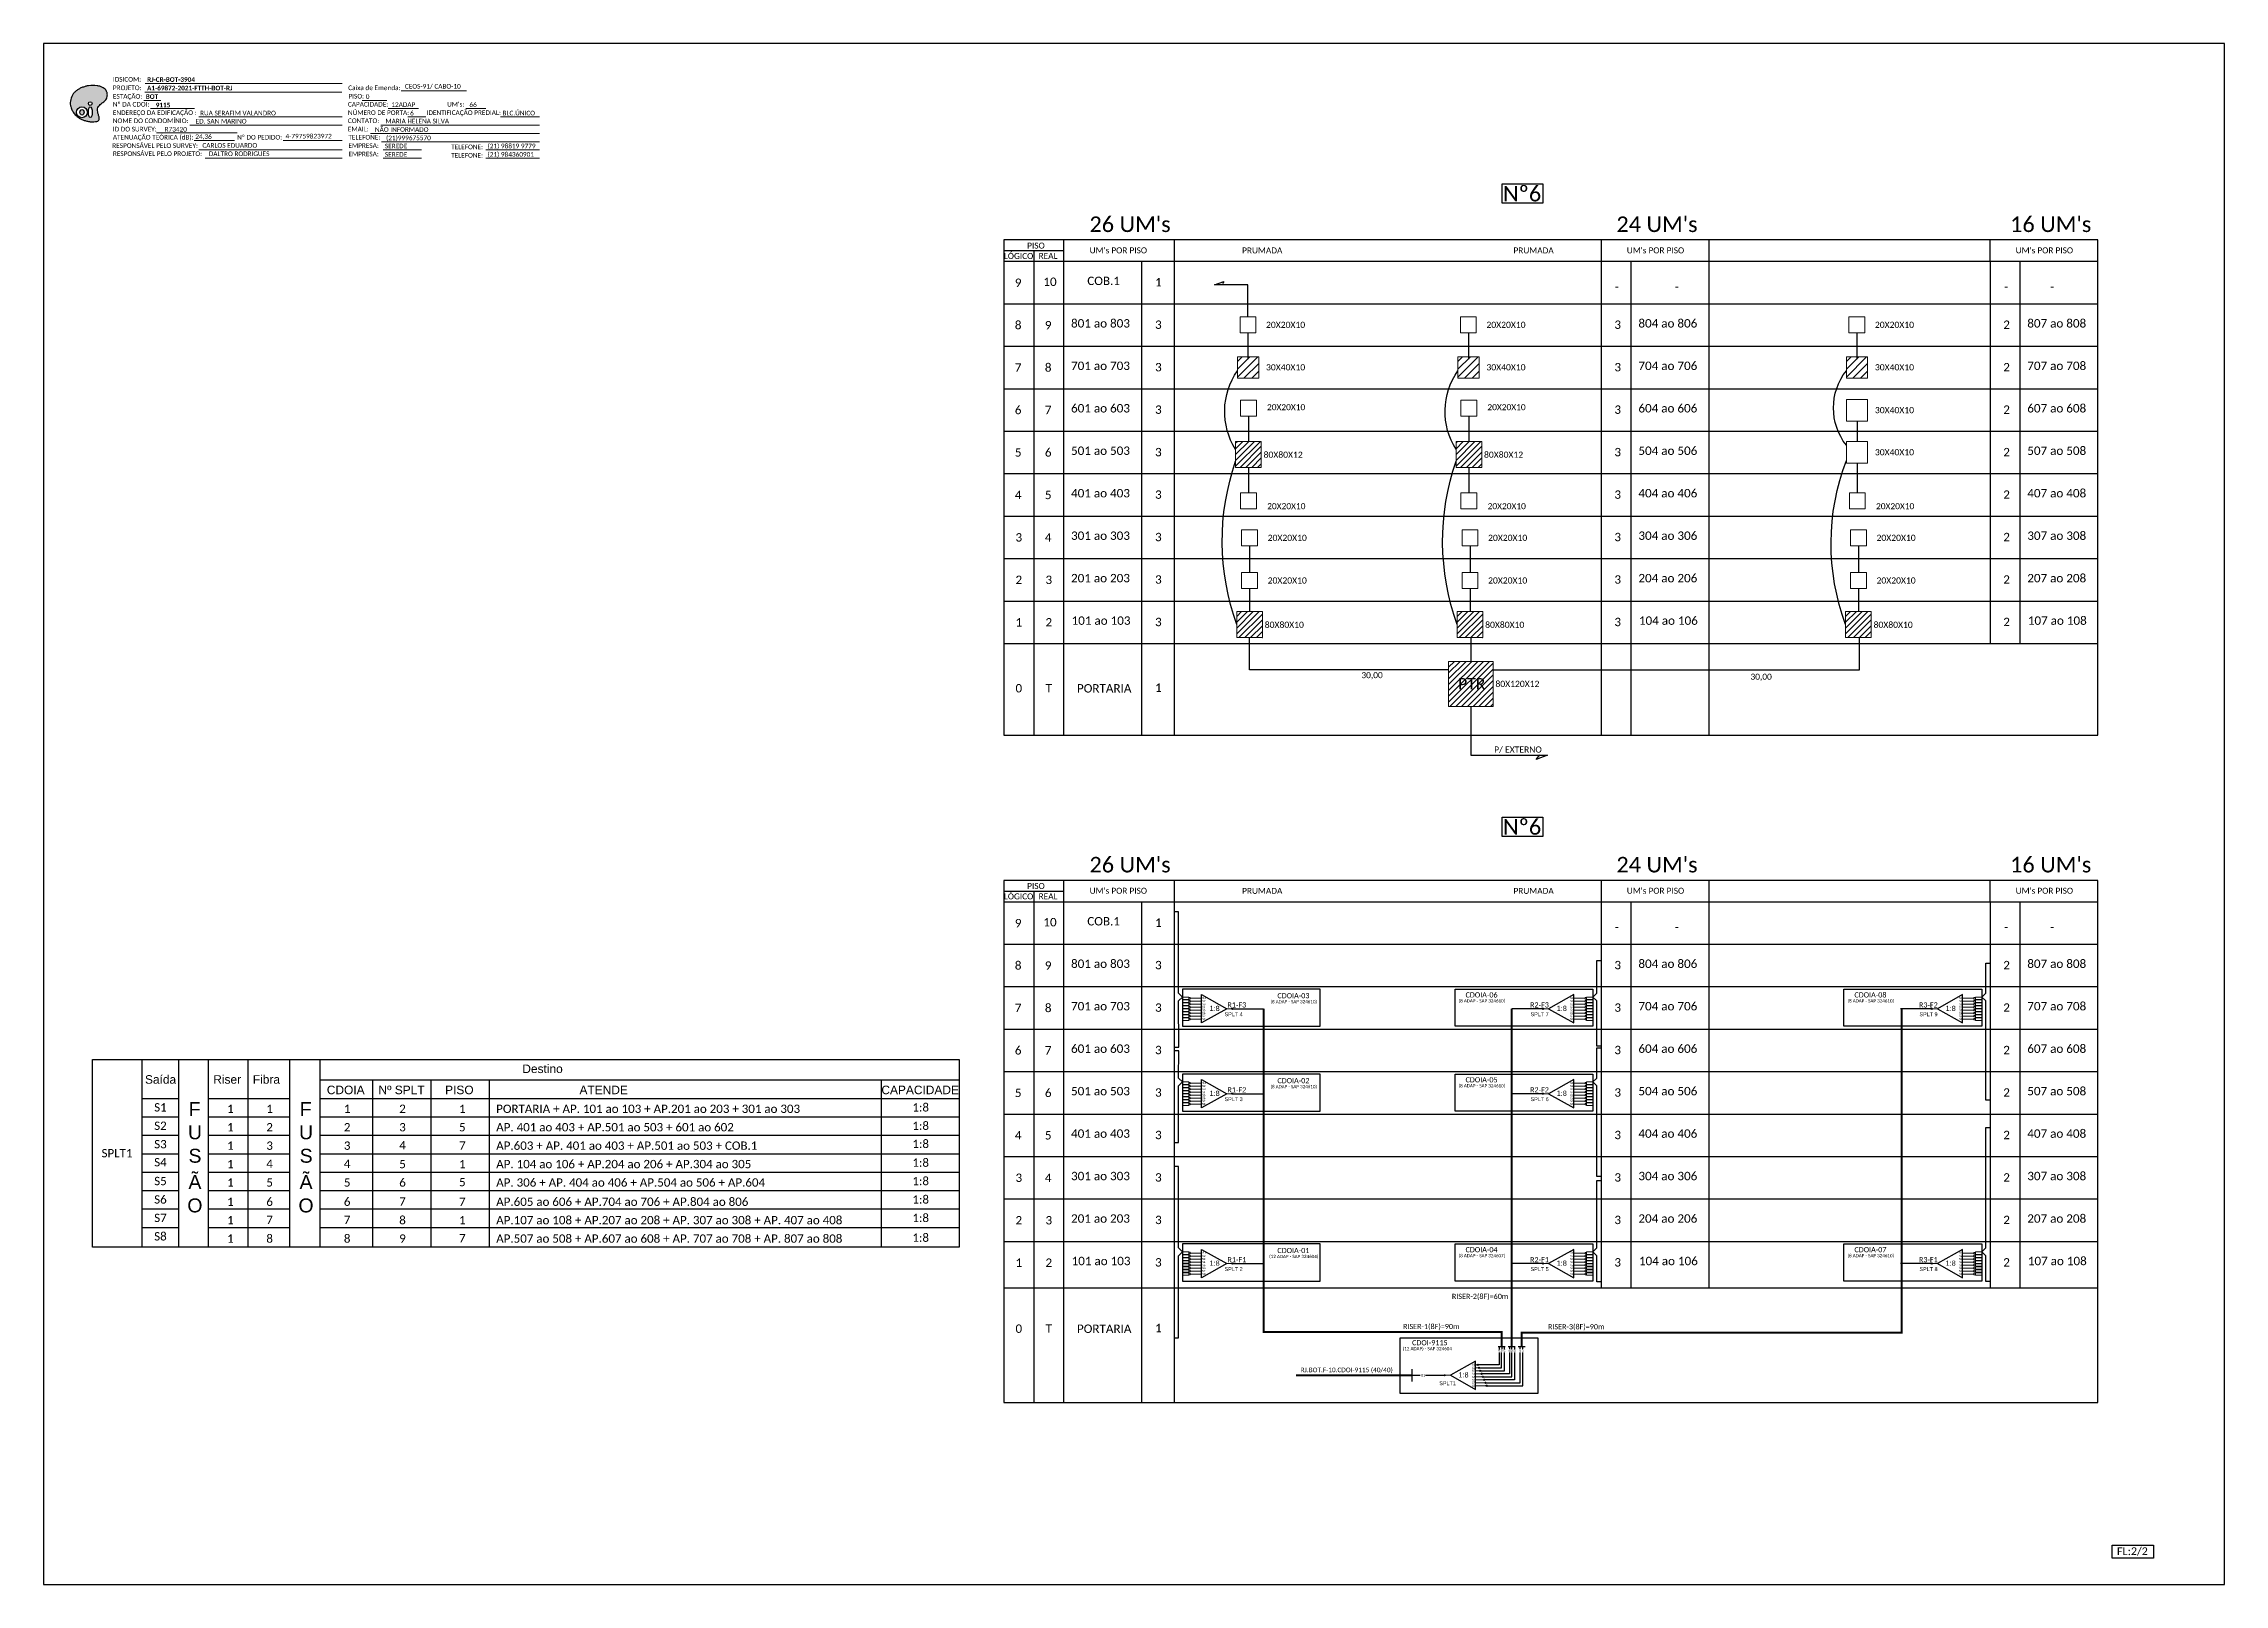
# Model space of a CAD drawing. Header units: metres. Extents: x -1286 to 457, y -500 to 94.
# Drawn here: x -384 to 457, y -500 to 94 of the extents above; entities that cross this region are included whole.
import ezdxf
from ezdxf.enums import TextEntityAlignment as Align

# ---------------------------------------------------------------- set-up
doc = ezdxf.new("R2010")
doc.units = ezdxf.units.M
doc.styles.add('ARIAL', font='arial.ttf')
doc.styles.add('WMF-Calibri0', font='calibri.ttf')
doc.styles.add('WMF-Calibri1', font='calibrib.ttf')

# ---------------------------------------------------------------- blocks, each defined once
blk = doc.blocks.new('SPLT_1-8_DIV_DIR')
h = blk.add_hatch(color=3)
h.dxf.hatch_style = 1
edge = h.paths.add_edge_path()
edge.add_arc((12.77, 4.04), 0.242, 0, 360)
h = blk.add_hatch(color=3)
h.dxf.hatch_style = 1
edge = h.paths.add_edge_path()
edge.add_arc((13.27, 2.88), 0.242, 0, 360)
h = blk.add_hatch(color=3)
h.dxf.hatch_style = 1
edge = h.paths.add_edge_path()
edge.add_arc((13.77, 1.73), 0.242, 0, 360)
h = blk.add_hatch(color=3)
h.dxf.hatch_style = 1
edge = h.paths.add_edge_path()
edge.add_arc((14.27, 0.58), 0.242, 0, 360)
h = blk.add_hatch(color=3)
h.dxf.hatch_style = 1
edge = h.paths.add_edge_path()
edge.add_arc((14.77, -0.58), 0.242, 0, 360)
h = blk.add_hatch(color=3)
h.dxf.hatch_style = 1
edge = h.paths.add_edge_path()
edge.add_arc((15.27, -1.73), 0.242, 0, 360)
h = blk.add_hatch(color=3)
h.dxf.hatch_style = 1
edge = h.paths.add_edge_path()
edge.add_arc((15.77, -2.88), 0.242, 0, 360)
h = blk.add_hatch(color=3)
h.dxf.hatch_style = 1
edge = h.paths.add_edge_path()
edge.add_arc((16.27, -4.04), 0.242, 0, 360)
at = {"color": 1, "lineweight": 0}
blk.add_lwpolyline([(2.22, 0), (0, 0)], dxfattribs=at)
at = {"color": 1}
blk.add_lwpolyline([(11.89, 5.45), (2.22, 0), (11.89, -5.45), (11.89, 5.45)], dxfattribs=at)
at = {"color": 7, "lineweight": 0}
for points in [[(12.77, 4.04), (11.89, 4.04)], [(11.89, 2.88), (13.27, 2.88)], [(11.89, 1.73), (13.77, 1.73)], [(11.89, 0.58), (14.27, 0.58)], [(11.89, -0.58), (14.77, -0.58)], [(11.89, -1.73), (15.27, -1.73)], [(11.89, -2.88), (15.77, -2.88)], [(11.89, -4.04), (16.27, -4.04)]]:
    blk.add_lwpolyline(points, dxfattribs=at)
at = {"color": 3}
for centre in [(12.77, 4.04), (13.27, 2.88), (13.77, 1.73), (14.27, 0.58), (14.77, -0.58), (15.27, -1.73), (15.77, -2.88), (16.27, -4.04)]:
    blk.add_circle(centre, 0.242, dxfattribs=at)
at = {"color": 1, "style": 'ARIAL'}
for s, height, p in [('1:8', 2, (5.35, -0.85)), ('S1', 0.75, (10.52, 3.77)), ('S2', 0.75, (10.52, 2.58)), ('S3', 0.75, (10.52, 1.37)), ('S4', 0.75, (10.52, 0.19)), ('S5', 0.75, (10.52, -1.02)), ('S6', 0.75, (10.52, -2.14)), ('S7', 0.75, (10.52, -3.24)), ('S8', 0.75, (10.52, -4.36))]:
    blk.add_text(s, height=height, dxfattribs=at).set_placement(p)
blk = doc.blocks.new('SPLT_1-8_SC-APC_ESQ')
at = {"color": 3, "lineweight": 0}
for points in [[(2.41, -3.02), (0, -3.02)], [(2.41, -4), (0, -4)], [(2.41, -4.17), (0, -4.17)], [(2.41, -5.16), (0, -5.16)], [(2.41, -5.32), (0, -5.32)], [(2.41, -6.31), (0, -6.31)], [(2.41, -6.48), (0, -6.48)], [(2.41, -7.46), (0, -7.46)], [(2.41, -7.63), (0, -7.63)], [(2.41, -3.02), (2.41, -4)], [(2.41, -4.17), (2.41, -5.16)], [(2.41, -5.32), (2.41, -6.31)], [(2.41, -6.48), (2.41, -7.46)], [(2.41, -7.63), (2.41, -8.62)], [(2.99, -3.51), (7.37, -3.51)], [(7.37, -4.66), (2.99, -4.66)], [(7.37, -5.82), (2.99, -5.82)], [(7.37, -6.97), (2.99, -6.97)], [(7.37, -8.12), (2.99, -8.12)], [(2.41, -8.62), (0, -8.62)], [(2.41, -8.78), (0, -8.78)], [(2.41, -9.77), (0, -9.77)], [(2.41, -9.94), (0, -9.94)], [(2.41, -10.92), (0, -10.92)], [(2.41, -11.09), (0, -11.09)], [(2.41, -12.08), (0, -12.08)], [(2.41, -8.78), (2.41, -9.77)], [(2.41, -9.94), (2.41, -10.92)], [(2.41, -11.09), (2.41, -12.08)], [(7.37, -9.28), (2.99, -9.28)], [(7.37, -10.43), (2.99, -10.43)], [(7.37, -11.58), (2.99, -11.58)]]:
    blk.add_lwpolyline(points, dxfattribs=at)
for points in [[(2.99, -3.22), (2.41, -3.22), (2.41, -3.8), (2.99, -3.8)], [(2.99, -4.38), (2.41, -4.38), (2.41, -4.95), (2.99, -4.95)], [(2.99, -5.53), (2.41, -5.53), (2.41, -6.1), (2.99, -6.1)], [(2.99, -6.68), (2.41, -6.68), (2.41, -7.26), (2.99, -7.26)], [(2.99, -7.84), (2.41, -7.84), (2.41, -8.41), (2.99, -8.41)], [(2.99, -8.99), (2.41, -8.99), (2.41, -9.56), (2.99, -9.56)], [(2.99, -10.14), (2.41, -10.14), (2.41, -10.72), (2.99, -10.72)], [(2.99, -11.3), (2.41, -11.3), (2.41, -11.87), (2.99, -11.87)]]:
    blk.add_lwpolyline(points, close=True, dxfattribs=at)
at = {"color": 1}
blk.add_lwpolyline([(7.37, -2.1), (17.04, -7.55), (7.37, -13), (7.37, -2.1)], dxfattribs=at)
at = {"color": 1, "lineweight": 0}
blk.add_lwpolyline([(17.04, -7.55), (19.26, -7.55)], dxfattribs=at)
at = {"color": 1, "style": 'ARIAL'}
for s, height, p in [('S5', 0.75, (7.55, -8.57)), ('S3', 0.75, (7.55, -6.18)), ('S4', 0.75, (7.55, -7.36)), ('S2', 0.75, (7.56, -4.97)), ('S1', 0.75, (7.7, -3.78)), ('1:8', 2, (10.45, -8.4)), ('S6', 0.75, (7.55, -9.69)), ('S7', 0.75, (7.55, -10.78)), ('S8', 0.75, (7.55, -11.9))]:
    blk.add_text(s, height=height, dxfattribs=at).set_placement(p)
blk = doc.blocks.new('OI')
h = blk.add_hatch(color=40)
edge = h.paths.add_edge_path()
edge.add_spline(control_points=[(4.35, -0.67), (3.92, -0.99), (3.26, -1.5), (2.81, -2.59), (2.9, -3.5), (3.06, -4.27), (3.31, -4.85), (3.37, -5.39), (3.4, -5.88), (3.2, -6.4), (2.54, -6.61), (1.65, -6.63), (0.55, -6.67), (-0.56, -6.42), (-1.61, -6.14), (-2.77, -5.61), (-3.92, -4.77), (-4.89, -3.7), (-5.34, -2.65), (-5.6, -1.94), (-5.85, -0.96), (-5.71, 0.47), (-5.1, 2.02), (-4.14, 3.02), (-3.3, 3.61), (-2.37, 4.16), (-1.36, 4.44), (-0.56, 4.7), (0.79, 4.85), (2.24, 4.97), (3.79, 4.57), (4.67, 4.21), (5.44, 3.65), (5.76, 2.99), (6.03, 2.21), (6.01, 1.46), (5.72, 0.64), (5.31, 0.08), (4.88, -0.38), (4.51, -0.55), (4.35, -0.67)], knot_values=[0, 0, 0, 0, 1.60434, 2.417191, 3.427595, 4.282808, 4.776746, 5.304182, 5.888771, 6.258406, 6.858137, 7.79129, 8.986195, 10.124242, 11.187857, 12.242908, 13.953784, 15.414161, 16.515391, 17.349188, 17.675853, 19.552021, 21.515531, 22.568638, 23.63245, 24.621084, 25.782718, 26.745347, 27.142653, 29.870543, 31.004649, 31.921532, 32.709589, 33.801391, 34.042471, 35.192333, 35.971461, 36.628871, 37.254359, 37.836911, 37.836911, 37.836911, 37.836911], degree=3, periodic=0)
h.paths.add_polyline_path([(1.13, -0.87, -1), (-0.04, -0.87, -1)], flags=16)
edge = h.paths.add_edge_path(flags=16)
edge.add_ellipse((0.56, -3.59), major_axis=(-0.02, 1.71), ratio=0.361305, start_angle=0, end_angle=360)
h.paths.add_polyline_path([(-0.36, -3.62, -1), (-3.8, -3.62, -1)], flags=16)
edge = h.paths.add_edge_path(flags=0)
edge.add_ellipse((-2.08, -3.62), major_axis=(0, 0.885), ratio=0.758294, start_angle=0, end_angle=360)
at = {"color": 40}
for centre, radius in [((-2.08, -3.62), 1.72), ((0.54, -0.87), 0.587)]:
    blk.add_circle(centre, radius, dxfattribs=at)
blk.add_ellipse((-2.08, -3.62), major_axis=(0, 0.885), ratio=0.758294, start_param=-3.141592653589792, end_param=3.141592653589792, dxfattribs=at)
blk.add_ellipse((0.56, -3.59), major_axis=(-0.02, 1.71), ratio=0.361305, dxfattribs=at)
at = {"color": 40, "start_tangent": (-0.800898, -0.598801), "end_tangent": (-0.800898, -0.598801)}
blk.add_spline([(4.35, -0.67), (3.2, -1.78), (2.9, -2.54), (2.92, -3.55), (3.12, -4.38), (3.28, -4.85), (3.37, -5.37), (3.35, -5.95), (3.2, -6.29), (2.66, -6.55), (1.73, -6.63), (0.54, -6.62), (-0.58, -6.41), (-1.6, -6.11), (-2.56, -5.67), (-3.95, -4.67), (-4.89, -3.56), (-5.37, -2.56), (-5.64, -1.78), (-5.72, -1.46), (-5.63, 0.42), (-4.84, 2.22), (-4.13, 2.99), (-3.27, 3.62), (-2.4, 4.09), (-1.3, 4.47), (-0.37, 4.72), (0.02, 4.77), (2.75, 4.8), (3.85, 4.53), (4.69, 4.16), (5.31, 3.68), (5.85, 2.73), (5.93, 2.5), (5.94, 1.35), (5.67, 0.62), (5.29, 0.08), (4.84, -0.36), (4.35, -0.67)], degree=3, dxfattribs=at)

msp = doc.modelspace()

# ---------------------------------------------------------------- hatches: boundary and pattern name
h = msp.add_hatch()
h.set_pattern_fill('ANSI31', color=1, scale=12.675488, style=0)
h.set_pattern_definition([(45, (-617.468, -648.0791), (-1.1203655, 1.1203655), [])])
h.paths.add_polyline_path([(157.79, -161.39), (174.99, -161.39), (174.99, -143.95), (157.79, -143.95)])
h.paths.add_polyline_path([(160.33, -155.87), (173.11, -155.87), (173.11, -149.34), (160.33, -149.34)], flags=24)
h = msp.add_hatch(color=3)
h.dxf.hatch_style = 1
edge = h.paths.add_edge_path()
edge.add_arc((74.4, -277.89), 0.242, 0, 360)
h = msp.add_hatch(color=3)
h.dxf.hatch_style = 1
edge = h.paths.add_edge_path()
edge.add_arc((194.13, -277.89), 0.242, 0, 360)
h = msp.add_hatch(color=3)
h.dxf.hatch_style = 1
edge = h.paths.add_edge_path()
edge.add_arc((344.1, -277.89), 0.242, 0, 360)
h = msp.add_hatch(color=3)
h.dxf.hatch_style = 1
edge = h.paths.add_edge_path()
edge.add_arc((74.4, -310.63), 0.242, 0, 360)
h = msp.add_hatch(color=3)
h.dxf.hatch_style = 1
edge = h.paths.add_edge_path()
edge.add_arc((194.13, -310.63), 0.242, 0, 360)
h = msp.add_hatch(color=3)
h.dxf.hatch_style = 1
edge = h.paths.add_edge_path()
edge.add_arc((74.4, -376.12), 0.242, 0, 360)
h = msp.add_hatch(color=3)
h.dxf.hatch_style = 1
edge = h.paths.add_edge_path()
edge.add_arc((194.13, -376.12), 0.242, 0, 360)
h = msp.add_hatch(color=3)
h.dxf.hatch_style = 1
edge = h.paths.add_edge_path()
edge.add_arc((344.1, -376.12), 0.242, 0, 360)
h = msp.add_hatch(color=3)
h.dxf.hatch_style = 1
edge = h.paths.add_edge_path()
edge.add_arc((156.24, -419.19), 0.205, 0, 360)

# ---------------------------------------------------------------- linework, layer by layer
for p, q in [((-13.77, 10.27), (-13.77, -172.38)), ((39.47, -172.38), (39.47, 10.27)), ((258.19, -172.38), (258.19, 10.27)), ((408.17, -172.38), (408.17, 10.27)), ((-13.77, -172.38), (310.78, -172.38)), ((310.78, -172.38), (408.17, -172.38)), ((-13.77, -236.61), (-13.77, -429.67)), ((39.47, -429.67), (39.47, -236.61)), ((258.19, -385.47), (258.19, -236.61)), ((408.17, -429.67), (408.17, -236.61)), ((-365.24, -297.45), (-31, -297.45)), ((-365.24, -369.79), (-365.24, -297.45)), ((-346.15, -297.45), (-346.15, -369.79)), ((-332.05, -297.45), (-332.05, -369.79)), ((-320.46, -369.79), (-320.46, -297.45)), ((-305.33, -297.45), (-305.33, -369.79)), ((-289.19, -297.45), (-289.19, -369.79)), ((-277.59, -297.45), (-277.59, -369.79)), ((-31, -297.45), (-31, -369.79)), ((-277.59, -305.35), (-31, -305.35)), ((-257.18, -305.35), (-257.18, -369.79)), ((-234.68, -305.35), (-234.68, -369.79)), ((-212.22, -305.35), (-212.22, -369.79)), ((-61.06, -305.35), (-61.06, -369.79)), ((-346.15, -312.45), (-332.05, -312.45)), ((-346.15, -319.56), (-332.05, -319.56)), ((-320.46, -312.45), (-289.19, -312.45)), ((-320.46, -319.56), (-289.19, -319.56)), ((-277.59, -312.45), (-31, -312.45)), ((-277.59, -319.56), (-31, -319.56)), ((-346.15, -326.66), (-332.05, -326.66)), ((-320.46, -326.66), (-289.19, -326.66)), ((-277.59, -326.66), (-31, -326.66)), ((-346.15, -333.76), (-332.05, -333.76)), ((-320.46, -333.76), (-289.19, -333.76)), ((-277.59, -333.76), (-31, -333.76)), ((-346.15, -340.87), (-332.05, -340.87)), ((-320.46, -340.87), (-289.19, -340.87)), ((-277.59, -340.87), (-31, -340.87)), ((-346.15, -347.97), (-332.05, -347.97)), ((-320.46, -347.97), (-289.19, -347.97)), ((-277.59, -347.97), (-31, -347.97)), ((-346.15, -355.07), (-332.05, -355.07)), ((-320.46, -355.07), (-289.19, -355.07)), ((-277.59, -355.07), (-31, -355.07)), ((-31, -369.79), (-365.24, -369.79)), ((-346.15, -362.18), (-332.05, -362.18)), ((-320.46, -362.18), (-289.19, -362.18)), ((-277.59, -362.18), (-31, -362.18)), ((-13.77, -429.67), (408.17, -429.67))]:
    msp.add_line(p, q)
at = {"color": 1, "linetype": 'Continuous'}
for p, q in [((76.35, -28.33), (78.17, -26.51)), ((76.35, -31.33), (81.17, -26.51)), ((76.35, -34.33), (84.16, -26.51)), ((78.86, -34.81), (84.53, -29.14)), ((81.86, -34.81), (84.53, -32.14)), ((161.35, -28.33), (163.17, -26.51)), ((161.35, -31.33), (166.17, -26.51)), ((161.35, -34.33), (169.16, -26.51)), ((163.86, -34.81), (169.53, -29.14)), ((166.86, -34.81), (169.53, -32.14)), ((311.15, -28.33), (312.97, -26.51)), ((311.15, -31.33), (315.97, -26.51)), ((311.15, -34.33), (318.97, -26.51)), ((313.67, -34.81), (319.33, -29.14)), ((316.66, -34.81), (319.33, -32.14)), ((75.64, -59.73), (76.19, -59.18)), ((75.64, -61.97), (78.43, -59.18)), ((75.64, -64.22), (80.68, -59.18)), ((75.64, -66.46), (82.92, -59.18)), ((75.64, -68.71), (85.17, -59.18)), ((77.37, -69.22), (85.54, -61.05)), ((79.62, -69.22), (85.54, -63.29)), ((81.86, -69.22), (85.54, -65.54)), ((160.64, -59.73), (161.19, -59.18)), ((160.64, -61.97), (163.43, -59.18)), ((160.64, -64.22), (165.68, -59.18)), ((160.64, -66.46), (167.92, -59.18)), ((160.64, -68.71), (170.17, -59.18)), ((162.37, -69.22), (170.55, -61.05)), ((164.62, -69.22), (170.55, -63.29)), ((166.86, -69.22), (170.55, -65.54)), ((84.11, -69.22), (85.54, -67.78)), ((169.11, -69.22), (170.55, -67.78)), ((76.07, -126.65), (77.96, -124.76)), ((76.07, -128.89), (80.21, -124.76)), ((76.07, -131.14), (82.45, -124.76)), ((76.07, -133.38), (84.7, -124.76)), ((76.9, -134.8), (85.98, -125.72)), ((161.07, -126.65), (162.96, -124.76)), ((161.07, -128.89), (165.21, -124.76)), ((161.07, -131.14), (167.45, -124.76)), ((161.07, -133.38), (169.7, -124.76)), ((161.9, -134.8), (170.98, -125.72)), ((310.87, -126.65), (312.76, -124.76)), ((310.87, -128.89), (315.01, -124.76)), ((310.87, -131.14), (317.25, -124.76)), ((310.87, -133.38), (319.5, -124.76)), ((311.7, -134.8), (320.78, -125.72)), ((79.15, -134.8), (85.98, -127.97)), ((81.39, -134.8), (85.98, -130.21)), ((83.64, -134.8), (85.98, -132.46)), ((164.15, -134.8), (170.98, -127.97)), ((166.39, -134.8), (170.98, -130.21)), ((168.64, -134.8), (170.98, -132.46)), ((313.95, -134.8), (320.78, -127.97)), ((316.19, -134.8), (320.78, -130.21)), ((318.44, -134.8), (320.78, -132.46)), ((85.88, -134.8), (85.98, -134.7)), ((170.88, -134.8), (170.98, -134.7)), ((320.68, -134.8), (320.78, -134.7))]:
    msp.add_line(p, q, dxfattribs=at)
at = {"color": 5}
for p, q in [((74.4, -277.89), (86.43, -277.89)), ((74.4, -310.63), (86.43, -310.63)), ((74.4, -376.12), (86.43, -376.12))]:
    msp.add_line(p, q, dxfattribs=at)
at = {"color": 6}
for p, q in [((194.13, -277.89), (182.1, -277.89)), ((194.13, -310.63), (182.1, -310.63)), ((194.13, -376.12), (182.1, -376.12))]:
    msp.add_line(p, q, dxfattribs=at)
at = {"color": 30}
for p, q in [((344.1, -277.89), (332.07, -277.89)), ((344.1, -376.12), (332.07, -376.12)), ((185.41, -422.09), (185.41, -410.4)), ((172.22, -422.09), (185.41, -422.09))]:
    msp.add_line(p, q, dxfattribs=at)
msp.add_lwpolyline([(-384.06, -499.81), (456.94, -499.81), (456.94, 94.19), (-384.06, 94.19)], close=True)
at = {"color": 7, "lineweight": 0}
for points in [[(-344.93, 78.79), (-268.95, 78.79)], [(-246.14, 76.01), (-221, 76.01)], [(-345.46, 72.24), (-338.91, 72.24)], [(-344.96, 75.52), (-269, 75.52)], [(-342.8, 69.17), (-325.83, 69.17)], [(-261.18, 72.28), (-251.7, 72.28)], [(-251.13, 69.17), (-239.51, 69.17)], [(-221.19, 69.17), (-213.52, 69.17)], [(-340.48, 59.75), (-309.44, 59.75)], [(-327.64, 62.82), (-268.98, 62.82)], [(-324.23, 65.93), (-268.98, 65.93)], [(-258.05, 59.58), (-192.79, 59.58)], [(-254.02, 62.82), (-192.79, 62.82)], [(-243.55, 65.93), (-236.6, 65.93)], [(-207.85, 65.93), (-192.82, 65.93)], [(-325.95, 56.79), (-310.44, 56.79)], [(-324.23, 53.23), (-268.98, 53.23)], [(-291.72, 56.79), (-268.95, 56.79)], [(-253.77, 56.34), (-192.79, 56.34)], [(-253.16, 53.23), (-238.36, 53.23)], [(-213.56, 53.23), (-192.79, 53.23)], [(-321.74, 49.99), (-268.98, 49.99)], [(-253.16, 49.99), (-238.36, 49.99)], [(-213.56, 49.99), (-192.79, 49.99)]]:
    msp.add_lwpolyline(points, dxfattribs=at)
at = {"color": 7}
for points in [[(178.42, 40.14), (194.12, 40.14), (194.12, 32.64), (178.42, 32.64)], [(178.42, -204.01), (194.12, -204.01), (194.12, -211.51), (178.42, -211.51)], [(413.64, -484.64), (429.57, -484.64), (429.57, -489.7), (413.64, -489.7)]]:
    msp.add_lwpolyline(points, close=True, dxfattribs=at)
at = {"color": 0}
for points in [[(408.17, 18.5), (-13.77, 18.5)], [(-13.77, 14.39), (9.38, 14.39)], [(-13.77, 10.27), (258.19, 10.27)], [(408.17, -228.39), (-13.77, -228.39)], [(-13.77, -232.5), (9.38, -232.5)], [(-13.77, -236.61), (258.19, -236.61)]]:
    msp.add_lwpolyline(points, dxfattribs=at)
for points in [[(-13.77, 18.5), (-13.77, 10.27)], [(9.38, 10.27), (9.38, 18.5)], [(52, -172.38), (52, 18.5)], [(216.6, 18.5), (216.6, 10.27)], [(258.19, 10.27), (258.19, 18.5)], [(366.57, 10.27), (366.57, 18.5)], [(408.17, 10.27), (408.17, 18.5)], [(-13.77, 10.27), (258.19, 10.27)], [(-2.2, 14.39), (-2.2, 10.27)], [(-2.2, 10.27), (-2.2, -172.38)], [(9.38, -172.38), (9.38, 10.27)], [(216.6, 10.27), (216.6, -172.38)], [(228.18, -172.38), (228.18, 10.27)], [(258.19, 10.27), (408.17, 10.27)], [(366.57, 10.27), (366.57, -137.07)], [(378.15, -137.07), (378.15, 10.27)], [(-13.77, -6.1), (258.19, -6.1)], [(258.19, -6.1), (408.17, -6.1)], [(-13.77, -22.47), (258.19, -22.47)], [(258.19, -22.47), (408.17, -22.47)], [(-13.77, -38.84), (258.19, -38.84)], [(258.19, -38.84), (408.17, -38.84)], [(-13.77, -55.21), (258.19, -55.21)], [(258.19, -55.21), (408.17, -55.21)], [(-13.77, -71.59), (258.19, -71.59)], [(258.19, -71.59), (408.17, -71.59)], [(-13.77, -87.96), (258.19, -87.96)], [(258.19, -87.96), (408.17, -87.96)], [(-13.77, -104.33), (258.19, -104.33)], [(258.19, -104.33), (408.17, -104.33)], [(-13.77, -120.7), (258.19, -120.7)], [(258.19, -120.7), (408.17, -120.7)], [(-13.77, -137.07), (258.19, -137.07)], [(258.19, -137.07), (408.17, -137.07)], [(-13.77, -228.39), (-13.77, -236.61)], [(-2.2, -232.5), (-2.2, -236.61)], [(9.38, -236.61), (9.38, -228.39)], [(52, -429.67), (52, -228.39)], [(216.6, -228.39), (216.6, -236.61)], [(258.19, -236.61), (258.19, -228.39)], [(366.57, -236.61), (366.57, -228.39)], [(408.17, -236.61), (408.17, -228.39)], [(-13.77, -236.61), (258.19, -236.61)], [(-2.2, -236.61), (-2.2, -429.67)], [(9.38, -429.67), (9.38, -236.61)], [(216.6, -236.61), (216.6, -385.47)], [(228.18, -385.47), (228.18, -236.61)], [(258.19, -236.61), (408.17, -236.61)], [(366.57, -236.61), (366.57, -385.47)], [(378.15, -385.47), (378.15, -236.61)], [(-13.77, -252.99), (258.19, -252.99)], [(258.19, -252.99), (408.17, -252.99)], [(-13.77, -269.36), (258.19, -269.36)], [(258.19, -269.36), (408.17, -269.36)], [(-13.77, -285.73), (258.19, -285.73)], [(258.19, -285.73), (408.17, -285.73)], [(-13.77, -302.1), (258.19, -302.1)], [(258.19, -302.1), (408.17, -302.1)], [(-13.77, -318.47), (258.19, -318.47)], [(258.19, -318.47), (408.17, -318.47)], [(-13.77, -334.85), (258.19, -334.85)], [(258.19, -334.85), (408.17, -334.85)], [(-13.77, -351.22), (258.19, -351.22)], [(258.19, -351.22), (408.17, -351.22)], [(-13.77, -367.59), (258.19, -367.59)], [(258.19, -367.59), (408.17, -367.59)], [(-13.77, -385.47), (408.17, -385.47)]]:
    msp.add_lwpolyline(points)
at = {"color": 3}
for points in [[(80.39, -11.12), (80.39, 1.18), (67.49, 1.18), (71.1, 2.52), (70.55, 1.68)], [(80.39, -17.33), (80.39, -27.49)], [(165.39, -17.33), (165.39, -27.49)], [(315.19, -17.33), (315.19, -27.49)], [(80.59, -49.44), (80.59, -59.18)], [(165.59, -49.44), (165.59, -59.18)], [(315.39, -51.32), (315.39, -59.18)], [(80.59, -69.22), (80.59, -78.97)], [(165.59, -69.22), (165.59, -78.97)], [(315.39, -67.55), (315.39, -78.97)], [(81.02, -99.45), (81.02, -109.68)], [(166.03, -99.45), (166.03, -109.68)], [(315.83, -99.45), (315.83, -109.68)], [(81.02, -115.9), (81.02, -124.76)], [(166.03, -115.9), (166.03, -124.76)], [(315.83, -115.9), (315.83, -124.76)], [(157.79, -147.2), (81.02, -147.2), (81.02, -134.8)], [(166.39, -134.8), (166.39, -143.95)], [(174.99, -147.24), (316.19, -147.24), (316.19, -134.8)], [(52.04, -292.72), (53.7, -292.72), (53.57, -274.87), (55.14, -273.36), (53.57, -271.85), (53.58, -240.47), (51.92, -240.47)], [(216.61, -292.33), (214.96, -292.33), (214.95, -274.87), (213.39, -273.36), (214.95, -271.85), (214.89, -259.3), (216.55, -259.3)], [(366.58, -313.13), (364.93, -313.13), (364.93, -274.87), (363.36, -273.36), (364.93, -271.85), (364.93, -260.26), (366.58, -260.26)], [(51.92, -329.51), (53.57, -329.51), (53.57, -307.61), (55.14, -306.1), (53.57, -304.6), (53.67, -294.06), (52.02, -294.06)], [(216.61, -342.56), (214.96, -342.56), (214.95, -307.61), (213.39, -306.1), (214.95, -304.6), (214.95, -293), (216.61, -293)], [(366.58, -382.99), (364.93, -382.99), (364.93, -373.1), (363.36, -371.59), (364.93, -370.08), (364.93, -323.72), (366.58, -323.72)], [(51.92, -404.78), (53.57, -404.78), (53.57, -373.1), (55.14, -371.59), (53.57, -370.08), (53.58, -338.7), (51.92, -338.7)], [(216.61, -383.23), (214.96, -383.23), (214.95, -373.1), (213.39, -371.59), (214.95, -370.08), (214.95, -344.05), (216.61, -344.05)], [(143.69, -419.19), (146.85, -419.19)], [(148.92, -419.19), (156.24, -419.19)]]:
    msp.add_lwpolyline(points, dxfattribs=at)
at = {"lineweight": 0}
for points in [[(83.46, -11.12), (77.33, -11.12), (77.33, -17.33), (83.46, -17.33)], [(168.46, -11.12), (162.33, -11.12), (162.33, -17.33), (168.46, -17.33)], [(318.26, -11.12), (312.13, -11.12), (312.13, -17.33), (318.26, -17.33)], [(83.66, -43.22), (77.53, -43.22), (77.53, -49.44), (83.66, -49.44)], [(168.66, -43.22), (162.53, -43.22), (162.53, -49.44), (168.66, -49.44)], [(83.66, -78.97), (77.53, -78.97), (77.53, -85.18), (83.66, -85.18)], [(168.66, -78.97), (162.53, -78.97), (162.53, -85.18), (168.66, -85.18)], [(318.46, -78.97), (312.33, -78.97), (312.33, -85.18), (318.46, -85.18)], [(84.09, -93.24), (77.96, -93.24), (77.96, -99.45), (84.09, -99.45)], [(169.09, -93.24), (162.96, -93.24), (162.96, -99.45), (169.09, -99.45)], [(318.89, -93.24), (312.76, -93.24), (312.76, -99.45), (318.89, -99.45)], [(84.09, -109.68), (77.96, -109.68), (77.96, -115.9), (84.09, -115.9)], [(169.09, -109.68), (162.96, -109.68), (162.96, -115.9), (169.09, -115.9)], [(318.89, -109.68), (312.76, -109.68), (312.76, -115.9), (318.89, -115.9)]]:
    msp.add_lwpolyline(points, close=True, dxfattribs=at)
at = {"color": 3}
for points in [[(75.64, -62.31, -0.301354), (76.35, -31.92)], [(160.64, -62.31, -0.301354), (161.35, -31.92)], [(311.15, -60.63, -0.345305), (311.15, -31.92)], [(76.07, -129.78, -0.17075), (75.64, -66.75)], [(161.07, -129.78, -0.17075), (160.64, -66.75)], [(310.87, -129.78, -0.181168), (311.15, -66.48)]]:
    msp.add_lwpolyline(points, format="xyb", dxfattribs=at)
at = {"color": 1, "lineweight": 0}
for points in [[(84.53, -26.51), (76.35, -26.51), (76.35, -34.81), (84.53, -34.81)], [(169.53, -26.51), (161.35, -26.51), (161.35, -34.81), (169.53, -34.81)], [(319.33, -26.51), (311.15, -26.51), (311.15, -34.81), (319.33, -34.81)], [(85.54, -59.18), (75.64, -59.18), (75.64, -69.22), (85.54, -69.22)], [(170.55, -59.18), (160.64, -59.18), (160.64, -69.22), (170.55, -69.22)], [(85.98, -124.76), (76.07, -124.76), (76.07, -134.8), (85.98, -134.8)], [(170.98, -124.76), (161.07, -124.76), (161.07, -134.8), (170.98, -134.8)], [(320.78, -124.76), (310.87, -124.76), (310.87, -134.8), (320.78, -134.8)], [(157.79, -143.95), (174.99, -143.95), (174.99, -161.39), (157.79, -161.39)]]:
    msp.add_lwpolyline(points, close=True, dxfattribs=at)
at = {"color": 7, "lineweight": 0}
for points in [[(319.33, -43.03), (311.15, -43.03), (311.15, -51.32), (319.33, -51.32)], [(319.33, -59.25), (311.15, -59.25), (311.15, -67.55), (319.33, -67.55)]]:
    msp.add_lwpolyline(points, close=True, dxfattribs=at)
at = {"color": 1}
for points in [[(166.39, -161.39), (166.39, -180.17), (195.92, -180.17)], [(191.51, -181.76), (192.91, -179.94)], [(195.92, -180.17), (191.51, -181.76)], [(206.02, -272.44), (196.35, -277.89), (206.02, -283.34), (206.02, -272.44)], [(355.99, -272.44), (346.32, -277.89), (355.99, -283.34), (355.99, -272.44)], [(206.02, -305.18), (196.35, -310.63), (206.02, -316.08), (206.02, -305.18)], [(206.02, -370.67), (196.35, -376.12), (206.02, -381.57), (206.02, -370.67)], [(355.99, -370.67), (346.32, -376.12), (355.99, -381.57), (355.99, -370.67)], [(143.69, -421.59), (143.69, -416.87)]]:
    msp.add_lwpolyline(points, dxfattribs=at)
for points in [[(108.27, -270.34), (55.14, -270.34), (55.14, -284.66), (108.27, -284.66)], [(160.26, -270.34), (213.39, -270.34), (213.39, -284.66), (160.26, -284.66)], [(310.23, -270.34), (363.36, -270.34), (363.36, -284.66), (310.23, -284.66)], [(108.27, -303.09), (55.14, -303.09), (55.14, -317.41), (108.27, -317.41)], [(160.26, -303.09), (213.39, -303.09), (213.39, -317.41), (160.26, -317.41)], [(108.27, -368.57), (55.14, -368.57), (55.14, -382.89), (108.27, -382.89)], [(160.26, -368.57), (213.39, -368.57), (213.39, -382.89), (160.26, -382.89)], [(310.23, -368.57), (363.36, -368.57), (363.36, -382.89), (310.23, -382.89)], [(139.05, -404.71), (192.18, -404.71), (192.18, -426.19), (139.05, -426.19)]]:
    msp.add_lwpolyline(points, close=True, dxfattribs=at)
at = {"color": 5, "const_width": 0.8}
msp.add_lwpolyline([(178.27, -408.13), (178.26, -402.51), (86.43, -402.51), (86.43, -277.89)], dxfattribs=at)
at = {"color": 6, "const_width": 0.8}
msp.add_lwpolyline([(182.1, -277.89), (182.1, -408.13)], dxfattribs=at)
at = {"color": 30, "const_width": 0.8}
msp.add_lwpolyline([(332.47, -277.89), (332.47, -402.77), (185.95, -402.77), (185.95, -408.13)], dxfattribs=at)
at = {"color": 3, "lineweight": 0}
for points in [[(210.39, -273.85), (206.02, -273.85)], [(206.02, -275.01), (210.39, -275.01)], [(206.02, -276.16), (210.39, -276.16)], [(206.02, -277.31), (210.39, -277.31)], [(210.97, -273.36), (210.97, -274.35)], [(210.97, -273.36), (213.39, -273.36)], [(210.97, -274.35), (213.39, -274.35)], [(210.97, -274.51), (210.97, -275.5)], [(210.97, -274.51), (213.39, -274.51)], [(210.97, -275.5), (213.39, -275.5)], [(210.97, -275.67), (210.97, -276.65)], [(210.97, -275.67), (213.39, -275.67)], [(210.97, -276.65), (213.39, -276.65)], [(210.97, -276.82), (210.97, -277.81)], [(210.97, -276.82), (213.39, -276.82)], [(360.37, -273.85), (355.99, -273.85)], [(355.99, -275.01), (360.37, -275.01)], [(355.99, -276.16), (360.37, -276.16)], [(355.99, -277.31), (360.37, -277.31)], [(360.94, -273.36), (360.94, -274.35)], [(360.94, -273.36), (363.36, -273.36)], [(360.94, -274.35), (363.36, -274.35)], [(360.94, -274.51), (360.94, -275.5)], [(360.94, -274.51), (363.36, -274.51)], [(360.94, -275.5), (363.36, -275.5)], [(360.94, -275.67), (360.94, -276.65)], [(360.94, -275.67), (363.36, -275.67)], [(360.94, -276.65), (363.36, -276.65)], [(360.94, -276.82), (360.94, -277.81)], [(360.94, -276.82), (363.36, -276.82)], [(206.02, -278.47), (210.39, -278.47)], [(206.02, -279.62), (210.39, -279.62)], [(206.02, -280.77), (210.39, -280.77)], [(206.02, -281.92), (210.39, -281.92)], [(210.97, -277.81), (213.39, -277.81)], [(210.97, -277.97), (210.97, -278.96)], [(210.97, -277.97), (213.39, -277.97)], [(210.97, -278.96), (213.39, -278.96)], [(210.97, -279.13), (210.97, -280.11)], [(210.97, -279.13), (213.39, -279.13)], [(210.97, -280.11), (213.39, -280.11)], [(210.97, -280.28), (210.97, -281.26)], [(210.97, -280.28), (213.39, -280.28)], [(210.97, -281.26), (213.39, -281.26)], [(210.97, -281.43), (210.97, -282.42)], [(210.97, -281.43), (213.39, -281.43)], [(210.97, -282.42), (213.39, -282.42)], [(355.99, -278.47), (360.37, -278.47)], [(355.99, -279.62), (360.37, -279.62)], [(355.99, -280.77), (360.37, -280.77)], [(355.99, -281.92), (360.37, -281.92)], [(360.94, -277.81), (363.36, -277.81)], [(360.94, -277.97), (360.94, -278.96)], [(360.94, -277.97), (363.36, -277.97)], [(360.94, -278.96), (363.36, -278.96)], [(360.94, -279.13), (360.94, -280.11)], [(360.94, -279.13), (363.36, -279.13)], [(360.94, -280.11), (363.36, -280.11)], [(360.94, -280.28), (360.94, -281.26)], [(360.94, -280.28), (363.36, -280.28)], [(360.94, -281.26), (363.36, -281.26)], [(360.94, -281.43), (360.94, -282.42)], [(360.94, -281.43), (363.36, -281.43)], [(360.94, -282.42), (363.36, -282.42)], [(210.39, -306.6), (206.02, -306.6)], [(206.02, -307.75), (210.39, -307.75)], [(206.02, -308.9), (210.39, -308.9)], [(206.02, -310.06), (210.39, -310.06)], [(210.97, -306.1), (210.97, -307.09)], [(210.97, -306.1), (213.39, -306.1)], [(210.97, -307.09), (213.39, -307.09)], [(210.97, -307.26), (210.97, -308.24)], [(210.97, -307.26), (213.39, -307.26)], [(210.97, -308.24), (213.39, -308.24)], [(210.97, -308.41), (210.97, -309.4)], [(210.97, -308.41), (213.39, -308.41)], [(210.97, -309.4), (213.39, -309.4)], [(210.97, -309.56), (210.97, -310.55)], [(210.97, -309.56), (213.39, -309.56)], [(210.97, -310.55), (213.39, -310.55)], [(210.97, -310.72), (210.97, -311.7)], [(210.97, -310.72), (213.39, -310.72)], [(206.02, -311.21), (210.39, -311.21)], [(206.02, -312.36), (210.39, -312.36)], [(206.02, -313.52), (210.39, -313.52)], [(206.02, -314.67), (210.39, -314.67)], [(210.97, -311.7), (213.39, -311.7)], [(210.97, -311.87), (210.97, -312.86)], [(210.97, -311.87), (213.39, -311.87)], [(210.97, -312.86), (213.39, -312.86)], [(210.97, -313.02), (210.97, -314.01)], [(210.97, -313.02), (213.39, -313.02)], [(210.97, -314.01), (213.39, -314.01)], [(210.97, -314.17), (210.97, -315.16)], [(210.97, -314.17), (213.39, -314.17)], [(210.97, -315.16), (213.39, -315.16)], [(210.39, -372.08), (206.02, -372.08)], [(206.02, -373.24), (210.39, -373.24)], [(206.02, -374.39), (210.39, -374.39)], [(206.02, -375.54), (210.39, -375.54)], [(206.02, -376.7), (210.39, -376.7)], [(206.02, -377.85), (210.39, -377.85)], [(210.97, -371.59), (210.97, -372.58)], [(210.97, -371.59), (213.39, -371.59)], [(210.97, -372.58), (213.39, -372.58)], [(210.97, -372.74), (210.97, -373.73)], [(210.97, -372.74), (213.39, -372.74)], [(210.97, -373.73), (213.39, -373.73)], [(210.97, -373.9), (210.97, -374.88)], [(210.97, -373.9), (213.39, -373.9)], [(210.97, -374.88), (213.39, -374.88)], [(210.97, -375.05), (210.97, -376.04)], [(210.97, -375.05), (213.39, -375.05)], [(210.97, -376.04), (213.39, -376.04)], [(210.97, -376.2), (210.97, -377.19)], [(210.97, -376.2), (213.39, -376.2)], [(210.97, -377.19), (213.39, -377.19)], [(210.97, -377.36), (210.97, -378.34)], [(210.97, -377.36), (213.39, -377.36)], [(210.97, -378.34), (213.39, -378.34)], [(360.37, -372.08), (355.99, -372.08)], [(355.99, -373.24), (360.37, -373.24)], [(355.99, -374.39), (360.37, -374.39)], [(355.99, -375.54), (360.37, -375.54)], [(355.99, -376.7), (360.37, -376.7)], [(355.99, -377.85), (360.37, -377.85)], [(360.94, -371.59), (360.94, -372.58)], [(360.94, -371.59), (363.36, -371.59)], [(360.94, -372.58), (363.36, -372.58)], [(360.94, -372.74), (360.94, -373.73)], [(360.94, -372.74), (363.36, -372.74)], [(360.94, -373.73), (363.36, -373.73)], [(360.94, -373.9), (360.94, -374.88)], [(360.94, -373.9), (363.36, -373.9)], [(360.94, -374.88), (363.36, -374.88)], [(360.94, -375.05), (360.94, -376.04)], [(360.94, -375.05), (363.36, -375.05)], [(360.94, -376.04), (363.36, -376.04)], [(360.94, -376.2), (360.94, -377.19)], [(360.94, -376.2), (363.36, -376.2)], [(360.94, -377.19), (363.36, -377.19)], [(360.94, -377.36), (360.94, -378.34)], [(360.94, -377.36), (363.36, -377.36)], [(360.94, -378.34), (363.36, -378.34)], [(206.02, -379), (210.39, -379)], [(206.02, -380.16), (210.39, -380.16)], [(210.97, -378.51), (210.97, -379.5)], [(210.97, -378.51), (213.39, -378.51)], [(210.97, -379.5), (213.39, -379.5)], [(210.97, -379.66), (210.97, -380.65)], [(210.97, -379.66), (213.39, -379.66)], [(210.97, -380.65), (213.39, -380.65)], [(355.99, -379), (360.37, -379)], [(355.99, -380.16), (360.37, -380.16)], [(360.94, -378.51), (360.94, -379.5)], [(360.94, -378.51), (363.36, -378.51)], [(360.94, -379.5), (363.36, -379.5)], [(360.94, -379.66), (360.94, -380.65)], [(360.94, -379.66), (363.36, -379.66)], [(360.94, -380.65), (363.36, -380.65)]]:
    msp.add_lwpolyline(points, dxfattribs=at)
for points in [[(210.39, -273.57), (210.97, -273.57), (210.97, -274.14), (210.39, -274.14)], [(210.39, -274.72), (210.97, -274.72), (210.97, -275.29), (210.39, -275.29)], [(210.39, -275.87), (210.97, -275.87), (210.97, -276.45), (210.39, -276.45)], [(210.39, -277.03), (210.97, -277.03), (210.97, -277.6), (210.39, -277.6)], [(360.37, -273.57), (360.94, -273.57), (360.94, -274.14), (360.37, -274.14)], [(360.37, -274.72), (360.94, -274.72), (360.94, -275.29), (360.37, -275.29)], [(360.37, -275.87), (360.94, -275.87), (360.94, -276.45), (360.37, -276.45)], [(360.37, -277.03), (360.94, -277.03), (360.94, -277.6), (360.37, -277.6)], [(210.39, -278.18), (210.97, -278.18), (210.97, -278.75), (210.39, -278.75)], [(210.39, -279.33), (210.97, -279.33), (210.97, -279.9), (210.39, -279.9)], [(210.39, -280.49), (210.97, -280.49), (210.97, -281.06), (210.39, -281.06)], [(210.39, -281.64), (210.97, -281.64), (210.97, -282.21), (210.39, -282.21)], [(360.37, -278.18), (360.94, -278.18), (360.94, -278.75), (360.37, -278.75)], [(360.37, -279.33), (360.94, -279.33), (360.94, -279.9), (360.37, -279.9)], [(360.37, -280.49), (360.94, -280.49), (360.94, -281.06), (360.37, -281.06)], [(360.37, -281.64), (360.94, -281.64), (360.94, -282.21), (360.37, -282.21)], [(210.39, -306.31), (210.97, -306.31), (210.97, -306.88), (210.39, -306.88)], [(210.39, -307.46), (210.97, -307.46), (210.97, -308.04), (210.39, -308.04)], [(210.39, -308.62), (210.97, -308.62), (210.97, -309.19), (210.39, -309.19)], [(210.39, -309.77), (210.97, -309.77), (210.97, -310.34), (210.39, -310.34)], [(210.39, -310.92), (210.97, -310.92), (210.97, -311.5), (210.39, -311.5)], [(210.39, -312.08), (210.97, -312.08), (210.97, -312.65), (210.39, -312.65)], [(210.39, -313.23), (210.97, -313.23), (210.97, -313.8), (210.39, -313.8)], [(210.39, -314.38), (210.97, -314.38), (210.97, -314.95), (210.39, -314.95)], [(210.39, -371.8), (210.97, -371.8), (210.97, -372.37), (210.39, -372.37)], [(210.39, -372.95), (210.97, -372.95), (210.97, -373.52), (210.39, -373.52)], [(210.39, -374.1), (210.97, -374.1), (210.97, -374.68), (210.39, -374.68)], [(210.39, -375.26), (210.97, -375.26), (210.97, -375.83), (210.39, -375.83)], [(210.39, -376.41), (210.97, -376.41), (210.97, -376.98), (210.39, -376.98)], [(210.39, -377.56), (210.97, -377.56), (210.97, -378.14), (210.39, -378.14)], [(360.37, -371.8), (360.94, -371.8), (360.94, -372.37), (360.37, -372.37)], [(360.37, -372.95), (360.94, -372.95), (360.94, -373.52), (360.37, -373.52)], [(360.37, -374.1), (360.94, -374.1), (360.94, -374.68), (360.37, -374.68)], [(360.37, -375.26), (360.94, -375.26), (360.94, -375.83), (360.37, -375.83)], [(360.37, -376.41), (360.94, -376.41), (360.94, -376.98), (360.37, -376.98)], [(360.37, -377.56), (360.94, -377.56), (360.94, -378.14), (360.37, -378.14)], [(210.39, -378.72), (210.97, -378.72), (210.97, -379.29), (210.39, -379.29)], [(210.39, -379.87), (210.97, -379.87), (210.97, -380.44), (210.39, -380.44)], [(360.37, -378.72), (360.94, -378.72), (360.94, -379.29), (360.37, -379.29)], [(360.37, -379.87), (360.94, -379.87), (360.94, -380.44), (360.37, -380.44)]]:
    msp.add_lwpolyline(points, close=True, dxfattribs=at)
at = {"color": 1, "lineweight": 0}
for points in [[(196.35, -277.89), (194.13, -277.89)], [(346.32, -277.89), (344.1, -277.89)], [(196.35, -310.63), (194.13, -310.63)], [(196.35, -376.12), (194.13, -376.12)], [(346.32, -376.12), (344.1, -376.12)]]:
    msp.add_lwpolyline(points, dxfattribs=at)
at = {"color": 5}
for points in [[(177.24, -410.4), (177.24, -415.16), (168.98, -415.16)], [(169.42, -416.32), (178.22, -416.32), (178.22, -410.4)], [(170.06, -417.48), (179.26, -417.48), (179.26, -410.4)], [(176.91, -408.12), (179.6, -408.12)], [(177.24, -408.13), (177.24, -409.07)], [(178.27, -408.13), (178.27, -409.07)], [(179.26, -409.07), (179.26, -408.13)]]:
    msp.add_lwpolyline(points, dxfattribs=at)
at = {"color": 6}
for points in [[(181.2, -410.4), (181.2, -418.62), (170.57, -418.62)], [(171.22, -419.78), (182.13, -419.78), (182.13, -410.4)], [(183.13, -410.4), (183.13, -420.93), (171.72, -420.93)], [(180.78, -408.13), (183.48, -408.13)], [(181.2, -408.13), (181.2, -409.07)], [(182.13, -409.07), (182.13, -408.13)], [(183.13, -408.13), (183.13, -409.07)]]:
    msp.add_lwpolyline(points, dxfattribs=at)
at = {"color": 30}
for points in [[(172.48, -423.22), (186.44, -423.22), (186.44, -410.4)], [(184.6, -408.13), (187.3, -408.13)], [(185.41, -409.07), (185.41, -408.13)], [(186.44, -409.07), (186.44, -408.13)]]:
    msp.add_lwpolyline(points, dxfattribs=at)
at = {"color": 1, "const_width": 0.8}
msp.add_lwpolyline([(98.86, -419.19), (143.69, -419.19)], dxfattribs=at)
at = {"color": 3}
for centre, radius in [((74.4, -277.89), 0.242), ((194.13, -277.89), 0.242), ((344.1, -277.89), 0.242), ((74.4, -310.63), 0.242), ((194.13, -310.63), 0.242), ((74.4, -376.12), 0.242), ((194.13, -376.12), 0.242), ((344.1, -376.12), 0.242), ((156.24, -419.19), 0.205), ((156.24, -419.19), 0.205)]:
    msp.add_circle(centre, radius, dxfattribs=at)

# ---------------------------------------------------------------- block references
at = {"color": 7, "xscale": 1.213923925163967, "yscale": 1.213923925163967, "zscale": 1.213923925163967, "rotation": 0.1532896023949059}
msp.add_blockref('OI', (-366.75, 72.14), dxfattribs=at)
for p in [(55.14, -270.34), (55.14, -303.09), (55.14, -368.57)]:
    msp.add_blockref('SPLT_1-8_SC-APC_ESQ', p)
at = {"xscale": 0.9982254764087685, "yscale": 0.9982254764087685, "zscale": 0.9982254764087685}
msp.add_blockref('SPLT_1-8_DIV_DIR', (156.24, -419.19), dxfattribs=at)

# ---------------------------------------------------------------- texts
at = {"color": 7, "lineweight": 0, "style": 'WMF-Calibri0'}
for s, height, p in [('PROJETO:', 1.793, (-357.33, 76.26)), ('IDSICOM:', 1.793, (-357.33, 79.54)), ('Caixa de Emenda:', 1.7927, (-266.59, 76.26)), ('ESTAÇÃO:', 1.793, (-357.35, 72.98)), ('Nº DA CDOI:', 1.7927, (-357.35, 69.91)), ('ENDEREÇO DA EDIFICAÇÃO :', 1.7927, (-357.35, 66.68)), ('CAPACIDADE:', 1.7927, (-266.7, 69.91)), ('NÚMERO DE PORTA:', 1.7927, (-266.7, 66.68)), ('PISO:', 1.793, (-266.52, 73.03)), ('IDENTIFICAÇÃO PREDIAL:', 1.7927, (-236.33, 66.68)), ("UM's:", 1.793, (-228.46, 69.91)), ('ATENUAÇÃO TEÓRICA (dB):', 1.7927, (-357.35, 57.21)), ('NOME DO CONDOMÍNIO:', 1.7927, (-357.35, 63.56)), ('ID DO SURVEY:', 1.7927, (-357.35, 60.33)), ('Nº DO PEDIDO:', 1.7927, (-309.43, 57.21)), ('CONTATO:', 1.793, (-266.7, 63.56)), ('EMAIL:', 1.793, (-266.7, 60.33)), ('TELEFONE:', 1.793, (-266.52, 57.21)), ('RESPONSÁVEL PELO SURVEY:', 1.7927, (-357.59, 53.98)), ('RESPONSÁVEL PELO PROJETO:', 1.7927, (-357.35, 50.87)), ('EMPRESA:', 1.793, (-266.52, 53.98)), ('EMPRESA:', 1.793, (-266.52, 50.74)), ('TELEFONE:', 1.793, (-226.92, 53.47)), ('TELEFONE:', 1.793, (-226.92, 50.24))]:
    msp.add_text(s, height=height, dxfattribs=at).set_placement(p)
at = {"color": 7}
for s, height, style, p in [('A1-69872-2021-FTTH-BOT-RJ', 1.7927, 'WMF-Calibri1', (-344.17, 76.17)), ('RJ-CR-BOT-3904', 1.7927, 'WMF-Calibri1', (-344.13, 79.45)), ('CEOS-91/ CABO-10', 1.7927, 'WMF-Calibri0', (-244.74, 76.85)), ('BOT', 1.793, 'WMF-Calibri1', (-344.67, 72.89)), ('RUA SERAFIM VALANDRO', 1.7927, 'WMF-Calibri0', (-323.72, 66.52)), ('0', 1.79, 'WMF-Calibri0', (-259.83, 72.88)), ('12ADAP', 1.793, 'WMF-Calibri0', (-249.96, 69.79)), ('6', 1.79, 'WMF-Calibri0', (-242.73, 66.53)), ('66', 1.793, 'WMF-Calibri0', (-219.84, 69.77)), ('BLC.ÚNICO', 1.793, 'WMF-Calibri0', (-207.09, 66.53)), ('R73420', 1.793, 'WMF-Calibri0', (-337.39, 60.28)), ('24,36', 1.793, 'WMF-Calibri0', (-325.57, 57.45)), ('ED. SAN MARINO', 1.7927, 'WMF-Calibri0', (-325.44, 63.39)), ('4-79759823972', 1.7927, 'WMF-Calibri0', (-290.77, 57.62)), ('NÃO INFORMADO', 1.7927, 'WMF-Calibri0', (-256.28, 60.18)), ('MARIA HELENA SILVA', 1.7927, 'WMF-Calibri0', (-252.24, 63.42)), ('(21)999675570', 1.7927, 'WMF-Calibri0', (-251.99, 56.94)), ('CARLOS EDUARDO', 1.7927, 'WMF-Calibri0', (-322.83, 54.07)), ('DALTRO RODRIGUES', 1.7927, 'WMF-Calibri0', (-320.34, 50.83)), ('SEREDE', 1.793, 'WMF-Calibri0', (-252.46, 53.83)), ('SEREDE', 1.793, 'WMF-Calibri0', (-252.46, 50.59)), ('(21) 98819 9779', 1.7927, 'WMF-Calibri0', (-212.85, 53.83)), ('(21) 984360901', 1.7927, 'WMF-Calibri0', (-212.85, 50.59)), ('COB.1', 3.24, 'WMF-Calibri0', (18.42, 1.11)), ('801 ao 803', 3.24, 'WMF-Calibri0', (12.16, -15.26)), ('20X20X10', 2.373, 'WMF-Calibri0', (87.36, -15.4)), ('20X20X10', 2.373, 'WMF-Calibri0', (172.36, -15.4)), ('804 ao 806', 3.24, 'WMF-Calibri0', (230.96, -15.26)), ('20X20X10', 2.373, 'WMF-Calibri0', (322.17, -15.4)), ('807 ao 808', 3.24, 'WMF-Calibri0', (380.93, -15.26)), ('701 ao 703', 3.24, 'WMF-Calibri0', (12.16, -31.63)), ('30X40X10', 2.373, 'WMF-Calibri0', (87.36, -31.77)), ('30X40X10', 2.373, 'WMF-Calibri0', (172.36, -31.77)), ('704 ao 706', 3.24, 'WMF-Calibri0', (230.96, -31.63)), ('30X40X10', 2.373, 'WMF-Calibri0', (322.17, -31.77)), ('707 ao 708', 3.24, 'WMF-Calibri0', (380.93, -31.63)), ('601 ao 603', 3.24, 'WMF-Calibri0', (12.16, -48)), ('604 ao 606', 3.24, 'WMF-Calibri0', (230.96, -48)), ('30X40X10', 2.373, 'WMF-Calibri0', (322.17, -48.29)), ('607 ao 608', 3.24, 'WMF-Calibri0', (380.93, -48)), ('501 ao 503', 3.24, 'WMF-Calibri0', (12.16, -64.37)), ('80X80X12', 2.373, 'WMF-Calibri0', (86.43, -65.47)), ('80X80X12', 2.373, 'WMF-Calibri0', (171.43, -65.47)), ('504 ao 506', 3.24, 'WMF-Calibri0', (230.96, -64.37)), ('30X40X10', 2.373, 'WMF-Calibri0', (322.17, -64.51)), ('507 ao 508', 3.24, 'WMF-Calibri0', (380.93, -64.37)), ('401 ao 403', 3.24, 'WMF-Calibri0', (12.16, -80.75)), ('404 ao 406', 3.24, 'WMF-Calibri0', (230.96, -80.75)), ('407 ao 408', 3.24, 'WMF-Calibri0', (380.93, -80.75)), ('301 ao 303', 3.24, 'WMF-Calibri0', (12.16, -97.12)), ('20X20X10', 2.373, 'WMF-Calibri0', (88, -97.52)), ('20X20X10', 2.373, 'WMF-Calibri0', (173, -97.52)), ('304 ao 306', 3.24, 'WMF-Calibri0', (230.96, -97.12)), ('20X20X10', 2.373, 'WMF-Calibri0', (322.8, -97.52)), ('307 ao 308', 3.24, 'WMF-Calibri0', (380.93, -97.12)), ('201 ao 203', 3.24, 'WMF-Calibri0', (12.16, -113.49)), ('20X20X10', 2.373, 'WMF-Calibri0', (88, -113.96)), ('20X20X10', 2.373, 'WMF-Calibri0', (173, -113.96)), ('204 ao 206', 3.24, 'WMF-Calibri0', (230.96, -113.49)), ('20X20X10', 2.373, 'WMF-Calibri0', (322.8, -113.96)), ('207 ao 208', 3.24, 'WMF-Calibri0', (380.93, -113.49)), ('101 ao 103', 3.24, 'WMF-Calibri0', (12.37, -129.86)), ('80X80X10', 2.373, 'WMF-Calibri0', (86.87, -131.04)), ('80X80X10', 2.373, 'WMF-Calibri0', (171.87, -131.04)), ('104 ao 106', 3.24, 'WMF-Calibri0', (231.16, -129.86)), ('80X80X10', 2.373, 'WMF-Calibri0', (321.67, -131.04)), ('107 ao 108', 3.24, 'WMF-Calibri0', (381.14, -129.86)), ('PTR', 4.351, 'WMF-Calibri0', (161.42, -154.76)), ('80X120X12', 2.373, 'WMF-Calibri0', (175.83, -153.82)), ('PORTARIA', 3.24, 'WMF-Calibri0', (14.44, -155.98)), ('P/ EXTERNO', 2.373, 'WMF-Calibri0', (175.34, -179.14)), ('COB.1', 3.24, 'WMF-Calibri0', (18.42, -245.77)), ('801 ao 803', 3.24, 'WMF-Calibri0', (12.16, -262.15)), ('804 ao 806', 3.24, 'WMF-Calibri0', (230.96, -262.15)), ('807 ao 808', 3.24, 'WMF-Calibri0', (380.93, -262.15)), ('701 ao 703', 3.24, 'WMF-Calibri0', (12.16, -278.52)), ('704 ao 706', 3.24, 'WMF-Calibri0', (230.96, -278.52)), ('707 ao 708', 3.24, 'WMF-Calibri0', (380.93, -278.52)), ('601 ao 603', 3.24, 'WMF-Calibri0', (12.16, -294.89)), ('604 ao 606', 3.24, 'WMF-Calibri0', (230.96, -294.89)), ('607 ao 608', 3.24, 'WMF-Calibri0', (380.93, -294.89)), ('501 ao 503', 3.24, 'WMF-Calibri0', (12.16, -311.26)), ('504 ao 506', 3.24, 'WMF-Calibri0', (230.96, -311.26)), ('507 ao 508', 3.24, 'WMF-Calibri0', (380.93, -311.26)), ('1', 3.21, 'WMF-Calibri0', (-313.3, -318.06)), ('1', 3.21, 'WMF-Calibri0', (-298.17, -318.06)), ('1', 3.21, 'WMF-Calibri0', (-268.27, -318.06)), ('2', 3.21, 'WMF-Calibri0', (-246.92, -318.06)), ('1', 3.21, 'WMF-Calibri0', (-223.85, -318.06)), ('PORTARIA + AP. 101 ao 103 + AP.201 ao 203 + 301 ao 303', 3.209, 'WMF-Calibri0', (-209.52, -318.06)), ('1', 3.21, 'WMF-Calibri0', (-313.3, -325.16)), ('2', 3.21, 'WMF-Calibri0', (-298.17, -325.16)), ('2', 3.21, 'WMF-Calibri0', (-268.27, -325.16)), ('3', 3.21, 'WMF-Calibri0', (-246.92, -325.16)), ('5', 3.21, 'WMF-Calibri0', (-223.85, -325.16)), ('AP. 401 ao 403 + AP.501 ao 503 + 601 ao 602', 3.209, 'WMF-Calibri0', (-209.52, -325.16)), ('401 ao 403', 3.24, 'WMF-Calibri0', (12.16, -327.63)), ('404 ao 406', 3.24, 'WMF-Calibri0', (230.96, -327.63)), ('407 ao 408', 3.24, 'WMF-Calibri0', (380.93, -327.63)), ('1', 3.21, 'WMF-Calibri0', (-313.3, -332.27)), ('1', 3.21, 'WMF-Calibri0', (-313.3, -339.37)), ('4', 3.21, 'WMF-Calibri0', (-298.17, -339.23)), ('3', 3.21, 'WMF-Calibri0', (-298.17, -332.27)), ('4', 3.21, 'WMF-Calibri0', (-268.27, -339.23)), ('3', 3.21, 'WMF-Calibri0', (-268.27, -332.27)), ('4', 3.21, 'WMF-Calibri0', (-246.92, -332.13)), ('5', 3.21, 'WMF-Calibri0', (-246.92, -339.37)), ('7', 3.21, 'WMF-Calibri0', (-223.85, -332.27)), ('1', 3.21, 'WMF-Calibri0', (-223.85, -339.37)), ('AP.603 + AP. 401 ao 403 + AP.501 ao 503 + COB.1', 3.209, 'WMF-Calibri0', (-209.52, -332.27)), ('AP. 104 ao 106 + AP.204 ao 206 + AP.304 ao 305', 3.209, 'WMF-Calibri0', (-209.52, -339.37)), ('1', 3.21, 'WMF-Calibri0', (-313.3, -346.47)), ('5', 3.21, 'WMF-Calibri0', (-298.17, -346.47)), ('5', 3.21, 'WMF-Calibri0', (-268.27, -346.47)), ('6', 3.21, 'WMF-Calibri0', (-246.92, -346.47)), ('5', 3.21, 'WMF-Calibri0', (-223.85, -346.33)), ('AP. 306 + AP. 404 ao 406 + AP.504 ao 506 + AP.604', 3.209, 'WMF-Calibri0', (-209.52, -346.47)), ('301 ao 303', 3.24, 'WMF-Calibri0', (12.16, -344)), ('304 ao 306', 3.24, 'WMF-Calibri0', (230.96, -344)), ('307 ao 308', 3.24, 'WMF-Calibri0', (380.93, -344)), ('1', 3.21, 'WMF-Calibri0', (-313.3, -353.89)), ('6', 3.21, 'WMF-Calibri0', (-298.17, -353.89)), ('6', 3.21, 'WMF-Calibri0', (-268.27, -353.89)), ('7', 3.21, 'WMF-Calibri0', (-246.92, -353.75)), ('7', 3.21, 'WMF-Calibri0', (-223.85, -353.89)), ('AP.605 ao 606 + AP.704 ao 706 + AP.804 ao 806', 3.209, 'WMF-Calibri0', (-209.52, -353.89)), ('1', 3.21, 'WMF-Calibri0', (-313.3, -360.99)), ('7', 3.21, 'WMF-Calibri0', (-298.17, -360.85)), ('7', 3.21, 'WMF-Calibri0', (-268.27, -360.85)), ('8', 3.21, 'WMF-Calibri0', (-246.92, -360.99)), ('1', 3.21, 'WMF-Calibri0', (-223.85, -360.99)), ('AP.107 ao 108 + AP.207 ao 208 + AP. 307 ao 308 + AP. 407 ao 408', 3.209, 'WMF-Calibri0', (-209.52, -360.99)), ('201 ao 203', 3.24, 'WMF-Calibri0', (12.16, -360.38)), ('204 ao 206', 3.24, 'WMF-Calibri0', (230.96, -360.38)), ('207 ao 208', 3.24, 'WMF-Calibri0', (380.93, -360.38)), ('1', 3.21, 'WMF-Calibri0', (-313.3, -368.09)), ('8', 3.21, 'WMF-Calibri0', (-298.17, -368.09)), ('8', 3.21, 'WMF-Calibri0', (-268.27, -368.09)), ('9', 3.21, 'WMF-Calibri0', (-246.92, -368.09)), ('7', 3.21, 'WMF-Calibri0', (-223.85, -367.95)), ('AP.507 ao 508 + AP.607 ao 608 + AP. 707 ao 708 + AP. 807 ao 808', 3.209, 'WMF-Calibri0', (-209.52, -368.09)), ('101 ao 103', 3.24, 'WMF-Calibri0', (12.37, -376.75)), ('104 ao 106', 3.24, 'WMF-Calibri0', (231.16, -376.75)), ('107 ao 108', 3.24, 'WMF-Calibri0', (381.14, -376.75)), ('PORTARIA', 3.24, 'WMF-Calibri0', (14.44, -402.87)), ('SPLT1', 1.5, 'ARIAL', (154.16, -423.01))]:
    msp.add_text(s, height=height, dxfattribs=dict(at, style=style)).set_placement(p)
at = {"color": 7, "style": 'WMF-Calibri1'}
msp.add_text('9115', height=1.793, dxfattribs=at).set_placement((-338.01, 69.6), align=Align.CENTER)
at = {"color": 0, "style": 'WMF-Calibri0'}
for s, height, p in [('Nº6', 6, (178.74, 33.37)), ("26 UM's", 6, (19.27, 21.56)), ("24 UM's", 6, (222.48, 21.56)), ("16 UM's", 6, (374.31, 21.56)), ('     PISO', 2.3, (-8.81, 15.19)), ('  LÓGICO', 2.3, (-15.35, 11.17)), ('    REAL', 2.3, (-3.59, 11.22)), ("UM's POR PISO", 2.3, (19.34, 13.34)), ('PRUMADA', 2.3, (78.15, 13.31)), ('PRUMADA', 2.3, (182.79, 13.31)), ("UM's POR PISO", 2.3, (226.49, 13.34)), ("UM's POR PISO", 2.3, (376.46, 13.34)), ('Nº6', 6, (178.74, -210.78)), ("26 UM's", 6, (19.27, -225.33)), ("24 UM's", 6, (222.48, -225.33)), ("16 UM's", 6, (374.31, -225.33)), ('  LÓGICO', 2.3, (-15.35, -235.72)), ('     PISO', 2.3, (-8.81, -231.69)), ('    REAL', 2.3, (-3.59, -235.67)), ("UM's POR PISO", 2.3, (19.34, -233.55)), ('PRUMADA', 2.3, (78.15, -233.58)), ('PRUMADA', 2.3, (182.79, -233.58)), ("UM's POR PISO", 2.3, (226.49, -233.55)), ("UM's POR PISO", 2.3, (376.46, -233.55))]:
    msp.add_text(s, height=height, dxfattribs=at).set_placement(p)
at = {"color": 7, "style": 'WMF-Calibri0'}
for p in [(4.05, 2.39), (4.05, -244.5)]:
    msp.add_text('10', height=3.24, dxfattribs=at).set_placement(p, align=Align.MIDDLE_CENTER)
at = {"style": 'WMF-Calibri0'}
for s, height, p in [('20X20X10', 2.319, (87.73, -47.12)), ('20X20X10', 2.319, (172.73, -47.12)), ('20X20X10', 2.319, (87.81, -85.29)), ('20X20X10', 2.319, (172.81, -85.29)), ('20X20X10', 2.319, (322.61, -85.29)), ('FL:2/2', 3, (415.51, -488.52))]:
    msp.add_text(s, height=height, dxfattribs=at).set_placement(p)
at = {"color": 3, "style": 'WMF-Calibri0'}
for p in [(124.13, -150.43), (274.18, -151.04)]:
    msp.add_text('30,00', height=2.319, dxfattribs=at).set_placement(p)
at = {"color": 5, "style": 'WMF-Calibri0'}
for s, p in [('R1-F3', (72.48, -277.41)), ('R1-F2', (72.48, -310.16)), ('R1-F1', (72.48, -375.64)), ('RISER-1(8F)=90m', (140.2, -401.39))]:
    msp.add_text(s, height=2, dxfattribs=at).set_placement(p)
at = {"color": 1, "style": 'WMF-Calibri0'}
for s, p in [('(8 ADAP - SAP 324610)', (98.04, -275.78)), ('(8 ADAP - SAP 324610)', (170.61, -275.46)), ('(8 ADAP - SAP 324610)', (320.58, -275.46)), ('(8 ADAP - SAP 324610)', (98.04, -308.52)), ('(8 ADAP - SAP 324610)', (170.61, -308.21)), ('(12 ADAP - SAP 324604)', (98.04, -374.01)), ('(8 ADAP - SAP 324607)', (170.61, -373.69)), ('(8 ADAP - SAP 324610)', (320.58, -373.69)), ('(12 ADAP) - SAP 324604', (149.54, -409.56))]:
    msp.add_text(s, height=1.25, dxfattribs=at).set_placement(p, align=Align.CENTER)
at = {"color": 1}
for s, height, style, p in [('CDOIA-03', 2, 'WMF-Calibri0', (91.74, -273.85)), ('CDOIA-06', 2, 'WMF-Calibri0', (164.3, -273.54)), ('1:8', 2, 'ARIAL', (199.48, -278.74)), ('S1', 0.75, 'ARIAL', (204.65, -274.12)), ('S2', 0.75, 'ARIAL', (204.65, -275.31)), ('S3', 0.75, 'ARIAL', (204.65, -276.52)), ('S4', 0.75, 'ARIAL', (204.65, -277.7)), ('CDOIA-08', 2, 'WMF-Calibri0', (314.27, -273.54)), ('1:8', 2, 'ARIAL', (349.45, -278.74)), ('S1', 0.75, 'ARIAL', (354.62, -274.12)), ('S2', 0.75, 'ARIAL', (354.62, -275.31)), ('S3', 0.75, 'ARIAL', (354.62, -276.52)), ('S4', 0.75, 'ARIAL', (354.62, -277.7)), ('S5', 0.75, 'ARIAL', (204.65, -278.91)), ('S6', 0.75, 'ARIAL', (204.65, -280.03)), ('S7', 0.75, 'ARIAL', (204.65, -281.13)), ('S8', 0.75, 'ARIAL', (204.65, -282.24)), ('S5', 0.75, 'ARIAL', (354.62, -278.91)), ('S6', 0.75, 'ARIAL', (354.62, -280.03)), ('S7', 0.75, 'ARIAL', (354.62, -281.13)), ('S8', 0.75, 'ARIAL', (354.62, -282.24)), ('CDOIA-02', 2, 'WMF-Calibri0', (91.74, -306.6)), ('CDOIA-05', 2, 'WMF-Calibri0', (164.3, -306.28)), ('1:8', 2, 'ARIAL', (199.48, -311.48)), ('S1', 0.75, 'ARIAL', (204.65, -306.87)), ('S2', 0.75, 'ARIAL', (204.65, -308.05)), ('S3', 0.75, 'ARIAL', (204.65, -309.26)), ('S4', 0.75, 'ARIAL', (204.65, -310.44)), ('S5', 0.75, 'ARIAL', (204.65, -311.65)), ('S6', 0.75, 'ARIAL', (204.65, -312.77)), ('S7', 0.75, 'ARIAL', (204.65, -313.87)), ('S8', 0.75, 'ARIAL', (204.65, -314.99)), ('CDOIA-04', 2, 'WMF-Calibri0', (164.3, -371.77)), ('CDOIA-07', 2, 'WMF-Calibri0', (314.27, -371.77)), ('CDOIA-01', 2, 'WMF-Calibri0', (91.74, -372.09)), ('1:8', 2, 'ARIAL', (199.48, -376.97)), ('S1', 0.75, 'ARIAL', (204.65, -372.35)), ('S2', 0.75, 'ARIAL', (204.65, -373.54)), ('S3', 0.75, 'ARIAL', (204.65, -374.75)), ('S4', 0.75, 'ARIAL', (204.65, -375.93)), ('S5', 0.75, 'ARIAL', (204.65, -377.14)), ('S6', 0.75, 'ARIAL', (204.65, -378.26)), ('1:8', 2, 'ARIAL', (349.45, -376.97)), ('S1', 0.75, 'ARIAL', (354.62, -372.35)), ('S2', 0.75, 'ARIAL', (354.62, -373.54)), ('S3', 0.75, 'ARIAL', (354.62, -374.75)), ('S4', 0.75, 'ARIAL', (354.62, -375.93)), ('S5', 0.75, 'ARIAL', (354.62, -377.14)), ('S6', 0.75, 'ARIAL', (354.62, -378.26)), ('S7', 0.75, 'ARIAL', (204.65, -379.36)), ('S8', 0.75, 'ARIAL', (204.65, -380.48)), ('S7', 0.75, 'ARIAL', (354.62, -379.36)), ('S8', 0.75, 'ARIAL', (354.62, -380.48)), ('CDOI-9115', 2, 'WMF-Calibri0', (143.69, -407.63))]:
    msp.add_text(s, height=height, dxfattribs=dict(at, style=style)).set_placement(p)
at = {"color": 6, "style": 'WMF-Calibri0'}
for s, p in [('R2-F3', (189.19, -277.41)), ('R2-F2', (189.19, -310.16)), ('R2-F1', (189.19, -375.64)), ('RISER-2(8F)=60m', (159.04, -389.78))]:
    msp.add_text(s, height=2, dxfattribs=at).set_placement(p)
at = {"color": 30, "style": 'WMF-Calibri0'}
for s, p in [('R3-F2', (339.16, -277.41)), ('R3-F1', (339.16, -375.64)), ('RISER-3(8F)=90m', (196.1, -401.48))]:
    msp.add_text(s, height=2, dxfattribs=at).set_placement(p)
at = {"color": 7, "style": 'ARIAL', "text_generation_flag": 6}
for s, p in [('SPLT 4', (71.36, -280.77)), ('SPLT 7', (189.37, -280.77)), ('SPLT 9', (339.34, -280.77)), ('SPLT 3', (71.36, -313.51)), ('SPLT 6', (189.37, -313.51)), ('SPLT 2', (71.36, -379)), ('SPLT 5', (189.37, -379)), ('SPLT 8', (339.34, -379))]:
    msp.add_text(s, height=1.5, rotation=180, dxfattribs=at).set_placement(p)
at = {"style": 'ARIAL'}
for s, height, p in [('Destino', 3.294, (-191.65, -301.03)), ('Saída', 3.294, (-338.96, -305.14)), ('Riser', 3.294, (-313.27, -305.14)), ('Fibra', 3.294, (-298.13, -305.14)), ('CDOIA', 3.294, (-267.56, -309.18)), ('Nº SPLT', 3.294, (-246.02, -309.18)), ('PISO', 3.294, (-223.72, -309.18)), ('ATENDE', 3.294, (-168.07, -309.18)), ('CAPACIDADE', 3.294, (-46.02, -309.18)), ('01', 1, (147.98, -419.19))]:
    msp.add_text(s, height=height, dxfattribs=at).set_placement(p, align=Align.MIDDLE_CENTER)
at = {"linetype": 'Continuous', "style": 'ARIAL'}
for s, p in [('F', (-328.13, -319.26)), ('F', (-285.28, -319.26)), ('U', (-328.4, -328.21)), ('U', (-285.55, -328.21)), ('S', (-328.18, -337.25)), ('S', (-285.32, -337.25)), ('Ã', (-328.21, -347.36)), ('Ã', (-285.35, -347.36)), ('O', (-328.63, -356.4)), ('O', (-285.78, -356.4))]:
    msp.add_text(s, height=5.37, dxfattribs=at).set_placement(p)
at = {"style": 'ARIAL'}
for s, p in [('01', (177.24, -409.67)), ('02', (178.22, -409.66)), ('03', (179.27, -409.65)), ('01', (181.22, -409.75)), ('02', (182.1, -409.75)), ('03', (183.16, -409.75)), ('01', (185.43, -409.75)), ('02', (186.46, -409.75))]:
    msp.add_text(s, height=0.617, rotation=90, dxfattribs=at).set_placement(p, align=Align.MIDDLE_CENTER)
at = {"color": 1, "style": 'WMF-Calibri0'}
msp.add_text('RJ.BOT.F-10.CDOI-9115 (40/40)', height=1.7898, dxfattribs=at).set_placement((118.47, -417.13, 3.73), align=Align.MIDDLE_CENTER)
at = {"color": 7, "style": 'WMF-Calibri0'}
for tag, flags, p in [('9', 4, (-8.23, 2)), ('1', 4, (45.84, 2.2)), ('-', 4, (222.66, 0.53)), ('-', 4, (245.83, 0.53)), ('-', 4, (372.79, 0.53)), ('-', 4, (390.57, 0.53)), ('8', 4, (-8.23, -14.3)), ('9', 4, (3.35, -14.37)), ('3', 4, (45.84, -14.17)), ('3', 4, (222.98, -14.17)), ('2', 4, (372.95, -14.17)), ('7', 4, (-8.23, -30.67)), ('8', 4, (3.35, -30.67)), ('3', 4, (45.84, -30.54)), ('3', 4, (222.98, -30.54)), ('2', 4, (372.95, -30.54)), ('6', 4, (-8.23, -47.04)), ('7', 4, (3.35, -47.04)), ('3', 4, (45.84, -46.92)), ('3', 4, (222.98, -46.92)), ('2', 4, (372.95, -46.92)), ('5', 4, (-8.23, -63.41)), ('6', 4, (3.35, -63.41)), ('3', 4, (45.84, -63.29)), ('3', 4, (222.98, -63.29)), ('2', 4, (372.95, -63.29)), ('4', 4, (-8.23, -79.79)), ('5', 4, (3.35, -79.79)), ('3', 4, (45.84, -79.66)), ('3', 4, (222.98, -79.66)), ('2', 4, (372.95, -79.66)), ('3', 4, (-7.98, -96.16)), ('4', 4, (3.35, -96.16)), ('3', 4, (45.84, -96.03)), ('3', 4, (222.98, -96.03)), ('2', 4, (372.95, -96.03)), ('2', 4, (-7.98, -112.53)), ('3', 4, (3.59, -112.53)), ('3', 4, (45.84, -112.4)), ('3', 4, (222.98, -112.4)), ('2', 4, (372.95, -112.4)), ('1', 4, (-7.98, -128.9)), ('2', 4, (3.59, -128.89)), ('3', 4, (45.84, -128.77)), ('3', 4, (222.98, -128.77)), ('2', 4, (372.95, -128.77)), ('0', 4, (-7.98, -154.32)), ('T', 12, (3.59, -154.29)), ('1', 4, (45.84, -154.1)), ('9', 4, (-8.23, -244.88)), ('1', 4, (45.84, -244.69)), ('-', 4, (222.66, -246.36)), ('-', 4, (245.83, -246.36)), ('-', 4, (372.79, -246.36)), ('-', 4, (390.57, -246.36)), ('8', 4, (-8.23, -261.19)), ('9', 4, (3.35, -261.25)), ('3', 4, (45.84, -261.06)), ('3', 4, (222.98, -261.06)), ('2', 4, (372.95, -261.06)), ('7', 4, (-8.23, -277.56)), ('8', 4, (3.35, -277.56)), ('3', 4, (45.84, -277.43)), ('3', 4, (222.98, -277.43)), ('2', 4, (372.95, -277.43)), ('6', 4, (-8.23, -293.93)), ('7', 4, (3.35, -293.93)), ('3', 4, (45.84, -293.8)), ('3', 4, (222.98, -293.8)), ('2', 4, (372.95, -293.8)), ('5', 4, (-8.23, -310.3)), ('6', 4, (3.35, -310.3)), ('3', 4, (45.84, -310.17)), ('3', 4, (222.98, -310.17)), ('2', 4, (372.95, -310.17)), ('4', 4, (-8.23, -326.67)), ('5', 4, (3.35, -326.67)), ('3', 4, (45.84, -326.55)), ('3', 4, (222.98, -326.55)), ('2', 4, (372.95, -326.55)), ('3', 4, (-7.98, -343.05)), ('4', 4, (3.35, -343.05)), ('3', 4, (45.84, -342.92)), ('3', 4, (222.98, -342.92)), ('2', 4, (372.95, -342.92)), ('2', 4, (-7.98, -359.42)), ('3', 4, (3.59, -359.42)), ('3', 4, (45.84, -359.29)), ('3', 4, (222.98, -359.29)), ('2', 4, (372.95, -359.29)), ('1', 4, (-7.98, -375.79)), ('2', 4, (3.59, -375.78)), ('3', 4, (45.84, -375.66)), ('3', 4, (222.98, -375.66)), ('2', 4, (372.95, -375.66)), ('0', 4, (-7.98, -401.21)), ('T', 12, (3.59, -401.17)), ('1', 4, (45.84, -400.98))]:
    msp.add_attdef(tag, text='XX', height=3.24, dxfattribs=dict(at, flags=flags)).set_placement(p, align=Align.MIDDLE_CENTER)
at = {"color": 7, "lineweight": 0, "style": 'WMF-Calibri0', "flags": 8}
for tag, p, s in [('S1', (-341.42, -317.5), 'S1'), ('1:8', (-49.03, -317.5), '1:8'), ('S2', (-341.42, -324.6), 'S2'), ('1:8', (-49.03, -324.6), '1:8'), ('SPLT1', (-361.73, -335.17), 'XX'), ('S3', (-341.42, -331.7), 'S3'), ('S4', (-341.42, -338.67), 'S4'), ('1:8', (-49.03, -331.56), '1:8'), ('1:8', (-49.03, -338.81), '1:8'), ('S5', (-341.42, -345.91), 'S5'), ('1:8', (-49.03, -345.91), '1:8'), ('S6', (-341.42, -353.01), 'S6'), ('1:8', (-49.03, -353.01), '1:8'), ('S7', (-341.42, -360.12), 'S7'), ('1:8', (-49.03, -360.12), '1:8'), ('S8', (-341.42, -367.22), 'S8'), ('1:8', (-49.03, -367.73), '1:8')]:
    msp.add_attdef(tag, p, s, height=3.209, dxfattribs=at)

doc.saveas('drawing.dxf')
